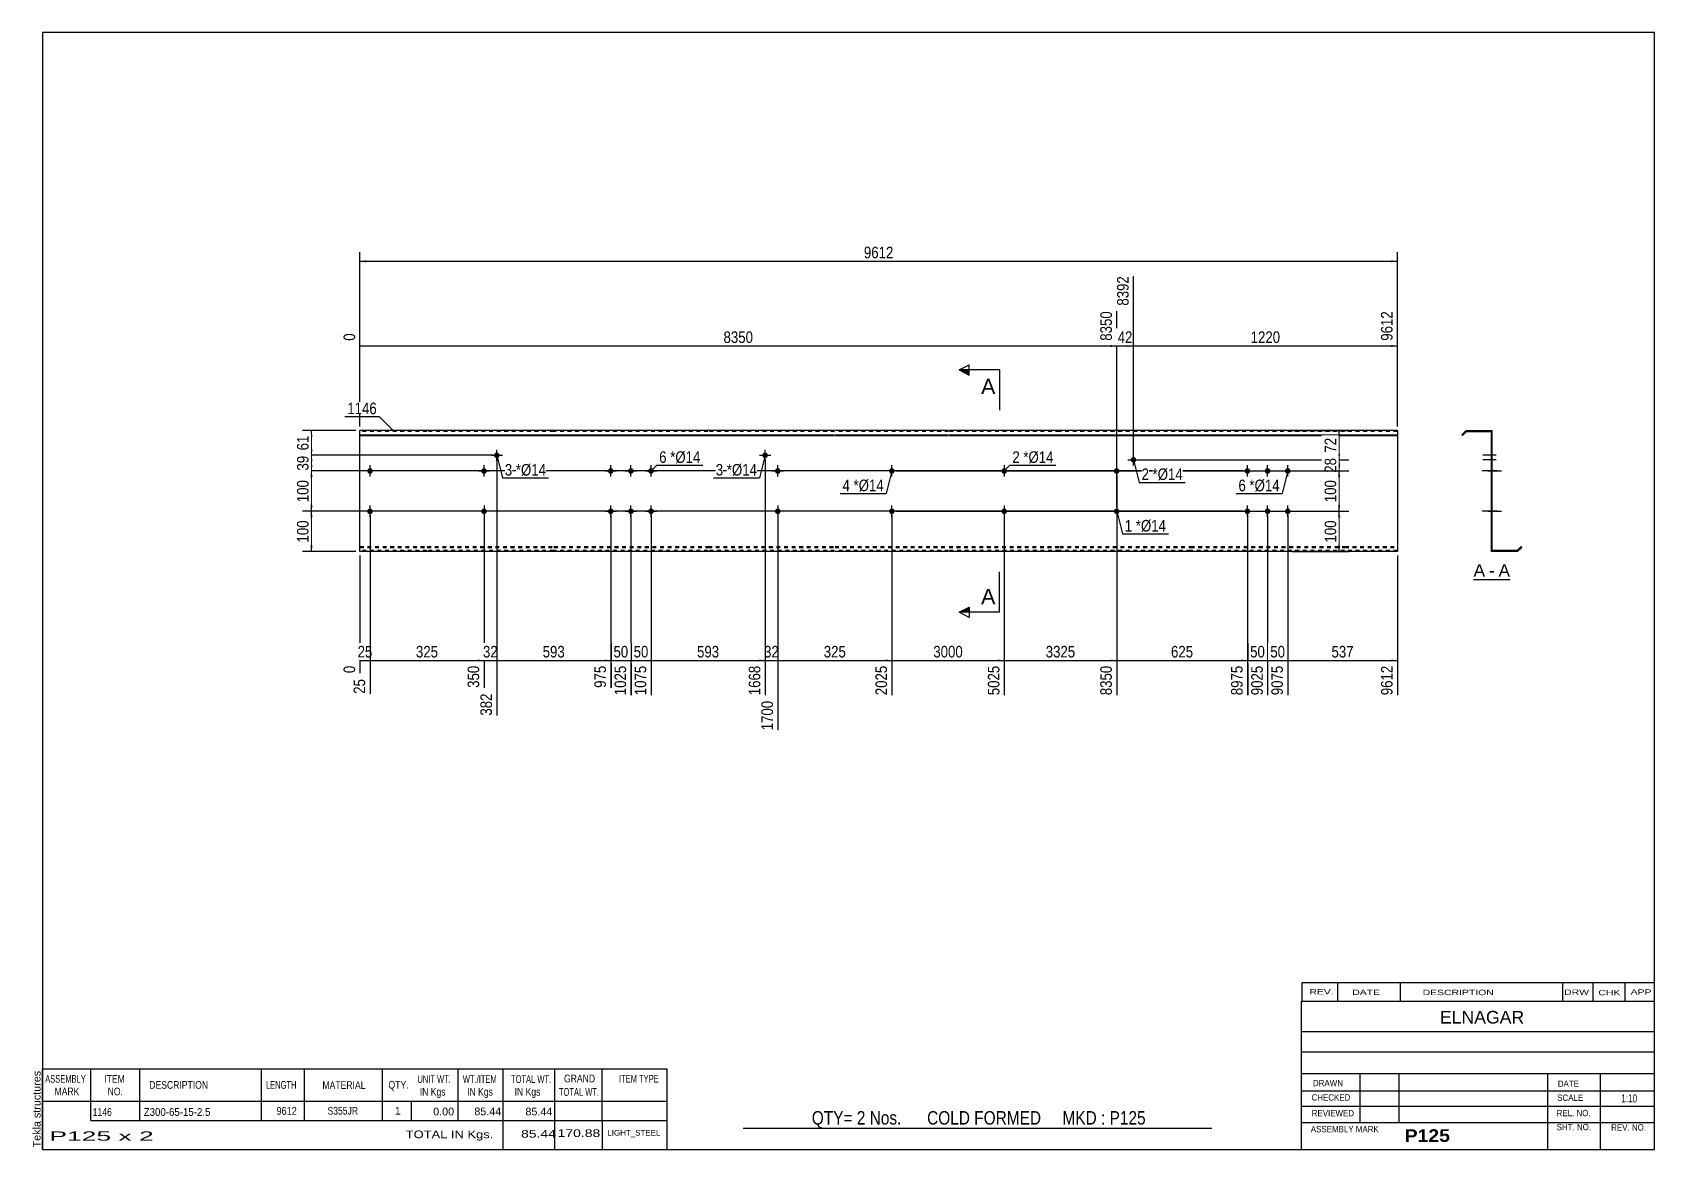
# Model space of a CAD drawing. Header units: millimetres. Extents: x -81 to 321, y -163 to 114.
import ezdxf

# ---------------------------------------------------------------- set-up
doc = ezdxf.new("R2010")
doc.units = ezdxf.units.MM
doc.linetypes.add('DXK_LINE_DOT1', pattern=[1.8814, 0.9407, -0.9407])
doc.styles.add('Arial', font='ARIAL.TTF', dxfattribs={"height": 0.2})
doc.styles.add('Arial Bold', font='ARIALBD.TTF', dxfattribs={"height": 0.2})
doc.styles.add('Arial Narrow', font='ARIALN.TTF', dxfattribs={"height": 0.2})

# ---------------------------------------------------------------- blocks, each defined once
blk = doc.blocks.new('Unknown-627191993-2045')
at = {"color": 5, "linetype": 'Continuous'}
for p, q in [((321.25, 113.75), (-78.75, 113.75)), ((-78.75, 113.75), (-78.75, -163.25)), ((321.25, -163.25), (321.25, 113.75)), ((-78.75, -163.25), (321.25, -163.25))]:
    blk.add_line(p, q, dxfattribs=at)
at = {"color": 174, "linetype": 'Continuous', "style": 'Arial'}
blk.add_text('Tekla structures', height=1.9102, rotation=90, dxfattribs=at).set_placement((-79.25, -162.75))
blk = doc.blocks.new('Unknown-627191993-12 - 1239')
at = {"color": 7, "linetype": 'Continuous'}
blk.add_line((276.35, -21.95), (285.38, -21.95), dxfattribs=at)
at = {"color": 0, "linetype": 'Continuous'}
blk.add_wipeout([(279.19, -21.2), (279.19, -18), (276.35, -18), (276.35, -21.2)], dxfattribs=at)
blk.add_wipeout([(281.58, -21.2), (281.58, -18), (280.15, -18), (280.15, -21.2)], dxfattribs=at)
at = {"color": 96, "linetype": 'Continuous', "style": 'Arial'}
blk.add_text('A', height=3.06, dxfattribs=at).set_placement((276.35, -21.2))
at = {"color": 0, "linetype": 'Continuous'}
blk.add_wipeout([(285.38, -21.2), (285.38, -18), (282.54, -18), (282.54, -21.2)], dxfattribs=at)
at = {"color": 96, "linetype": 'Continuous', "style": 'Arial'}
for s, p in [('-', (280.15, -21.2)), ('A', (282.54, -21.2))]:
    blk.add_text(s, height=3.06, dxfattribs=at).set_placement(p)
blk = doc.blocks.new('Bolt-627191993-1223 - 1203')
at = {"linetype": 'Continuous'}
blk.add_hatch(color=3, dxfattribs=at).paths.add_polyline_path([(30.09, 5, -1), (31.49, 5, -1)])
at = {"color": 3, "linetype": 'Continuous'}
for p, q in [((29.39, 5), (32.19, 5)), ((30.79, 3.6), (30.79, 6.4))]:
    blk.add_line(p, q, dxfattribs=at)
blk = doc.blocks.new('Part-627191993-1218 - 1203')
at = {"color": 2, "linetype": 'Continuous'}
for p, q in [((0, -15), (0, 15)), ((16.6, 15), (0, 15)), ((0, 13.94), (16.6, 13.94)), ((0, 13.76), (16.6, 13.76)), ((48.05, 15), (16.7, 15)), ((16.7, 13.94), (48.05, 13.94)), ((16.7, 13.76), (48.05, 13.76)), ((86.34, 15), (48.15, 15)), ((48.15, 13.94), (86.34, 13.94)), ((48.15, 13.76), (86.34, 13.76)), ((117.79, 15), (86.44, 15)), ((86.44, 13.94), (117.79, 13.94)), ((86.44, 13.76), (117.79, 13.76)), ((146.08, 15), (117.89, 15)), ((117.89, 13.94), (146.08, 13.94)), ((117.89, 13.76), (146.08, 13.76)), ((173.58, 15), (146.18, 15)), ((146.18, 13.94), (173.58, 13.94)), ((146.18, 13.76), (173.58, 13.76)), ((206.04, 15), (173.68, 15)), ((173.68, 13.94), (206.04, 13.94)), ((173.68, 13.76), (206.04, 13.76)), ((244.33, 15), (206.14, 15)), ((206.14, 13.94), (244.33, 13.94)), ((206.14, 13.76), (244.33, 13.76)), ((257.43, 15), (244.43, 15)), ((244.43, 13.94), (257.43, 13.94)), ((244.43, 13.76), (257.43, 13.76)), ((257.43, 15), (257.43, 13.94)), ((257.43, 13.94), (257.43, -15)), ((16.6, -15), (0, -15)), ((48.05, -15), (16.7, -15)), ((86.34, -15), (48.15, -15)), ((117.79, -15), (86.44, -15)), ((146.08, -15), (117.89, -15)), ((173.58, -15), (146.18, -15)), ((206.04, -15), (173.68, -15)), ((244.33, -15), (206.14, -15)), ((257.43, -15), (244.43, -15))]:
    blk.add_line(p, q, dxfattribs=at)
at = {"color": 7, "linetype": 'DXK_LINE_DOT1'}
for p, q in [((16.6, 14.75), (0, 14.75)), ((48.05, 14.75), (16.7, 14.75)), ((86.34, 14.75), (48.15, 14.75)), ((117.79, 14.75), (86.44, 14.75)), ((146.08, 14.75), (117.89, 14.75)), ((173.58, 14.75), (146.18, 14.75)), ((206.04, 14.75), (173.68, 14.75)), ((244.33, 14.75), (206.14, 14.75)), ((257.43, 14.75), (244.43, 14.75)), ((0, -13.76), (16.6, -13.76)), ((0, -13.94), (16.6, -13.94)), ((16.6, -14.75), (0, -14.75)), ((16.7, -13.76), (48.05, -13.76)), ((16.7, -13.94), (48.05, -13.94)), ((48.05, -14.75), (16.7, -14.75)), ((48.15, -13.76), (86.34, -13.76)), ((48.15, -13.94), (86.34, -13.94)), ((86.34, -14.75), (48.15, -14.75)), ((86.44, -13.76), (117.79, -13.76)), ((86.44, -13.94), (117.79, -13.94)), ((117.79, -14.75), (86.44, -14.75)), ((117.89, -13.76), (146.08, -13.76)), ((117.89, -13.94), (146.08, -13.94)), ((146.08, -14.75), (117.89, -14.75)), ((146.18, -13.76), (173.58, -13.76)), ((146.18, -13.94), (173.58, -13.94)), ((173.58, -14.75), (146.18, -14.75)), ((173.68, -13.76), (206.04, -13.76)), ((173.68, -13.94), (206.04, -13.94)), ((206.04, -14.75), (173.68, -14.75)), ((206.14, -13.76), (244.33, -13.76)), ((206.14, -13.94), (244.33, -13.94)), ((244.33, -14.75), (206.14, -14.75)), ((244.43, -13.76), (257.43, -13.76)), ((244.43, -13.94), (257.43, -13.94)), ((257.43, -14.75), (244.43, -14.75))]:
    blk.add_line(p, q, dxfattribs=at)
blk = doc.blocks.new('Bolt-627191993-1219 - 1203')
at = {"linetype": 'Continuous'}
for points in [[(219.53, 5, -1), (220.93, 5, -1)], [(224.53, 5, -1), (225.93, 5, -1)], [(229.53, 5, -1), (230.93, 5, -1)], [(219.53, -5, -1), (220.93, -5, -1)], [(224.53, -5, -1), (225.93, -5, -1)], [(229.53, -5, -1), (230.93, -5, -1)]]:
    blk.add_hatch(color=3, dxfattribs=at).paths.add_polyline_path(points)
at = {"color": 3, "linetype": 'Continuous'}
for p, q in [((218.83, 5), (221.63, 5)), ((220.23, 3.6), (220.23, 6.4)), ((223.83, 5), (226.63, 5)), ((225.23, 3.6), (225.23, 6.4)), ((228.83, 5), (231.63, 5)), ((230.23, 3.6), (230.23, 6.4)), ((220.23, -6.4), (220.23, -3.6)), ((225.23, -6.4), (225.23, -3.6)), ((230.23, -6.4), (230.23, -3.6)), ((218.83, -5), (221.63, -5)), ((223.83, -5), (226.63, -5)), ((228.83, -5), (231.63, -5))]:
    blk.add_line(p, q, dxfattribs=at)
blk = doc.blocks.new('Bolt-627191993-1220 - 1203')
at = {"linetype": 'Continuous'}
blk.add_hatch(color=3, dxfattribs=at).paths.add_polyline_path([(191.24, 7.78, -1), (192.64, 7.78, -1)])
at = {"color": 3, "linetype": 'Continuous'}
for p, q in [((191.94, 6.38), (191.94, 9.18)), ((190.54, 7.78), (193.34, 7.78))]:
    blk.add_line(p, q, dxfattribs=at)
blk = doc.blocks.new('Bolt-627191993-1221 - 1203')
at = {"linetype": 'Continuous'}
for points in [[(61.54, 5, -1), (62.94, 5, -1)], [(66.54, 5, -1), (67.94, 5, -1)], [(71.54, 5, -1), (72.94, 5, -1)], [(61.54, -5, -1), (62.94, -5, -1)], [(66.54, -5, -1), (67.94, -5, -1)], [(71.54, -5, -1), (72.94, -5, -1)]]:
    blk.add_hatch(color=3, dxfattribs=at).paths.add_polyline_path(points)
at = {"color": 3, "linetype": 'Continuous'}
for p, q in [((60.84, 5), (63.64, 5)), ((62.24, 3.6), (62.24, 6.4)), ((65.84, 5), (68.64, 5)), ((67.24, 3.6), (67.24, 6.4)), ((70.84, 5), (73.64, 5)), ((72.24, 3.6), (72.24, 6.4)), ((62.24, -6.4), (62.24, -3.6)), ((67.24, -6.4), (67.24, -3.6)), ((72.24, -6.4), (72.24, -3.6)), ((60.84, -5), (63.64, -5)), ((65.84, -5), (68.64, -5)), ((70.84, -5), (73.64, -5))]:
    blk.add_line(p, q, dxfattribs=at)
blk = doc.blocks.new('Bolt-627191993-1222 - 1203')
at = {"linetype": 'Continuous'}
blk.add_hatch(color=3, dxfattribs=at).paths.add_polyline_path([(31.49, -5, -1), (30.09, -5, -1)])
at = {"color": 3, "linetype": 'Continuous'}
for p, q in [((30.79, -3.6), (30.79, -6.4)), ((32.19, -5), (29.39, -5))]:
    blk.add_line(p, q, dxfattribs=at)
blk = doc.blocks.new('Bolt-627191993-1224 - 1203')
at = {"linetype": 'Continuous'}
blk.add_hatch(color=3, dxfattribs=at).paths.add_polyline_path([(99.84, 8.88, -1), (101.24, 8.88, -1)])
at = {"color": 3, "linetype": 'Continuous'}
for p, q in [((99.14, 8.88), (101.94, 8.88)), ((100.54, 7.48), (100.54, 10.28))]:
    blk.add_line(p, q, dxfattribs=at)
blk = doc.blocks.new('Bolt-627191993-1225 - 1203')
at = {"linetype": 'Continuous'}
blk.add_hatch(color=3, dxfattribs=at).paths.add_polyline_path([(33.25, 8.88, -1), (34.65, 8.88, -1)])
at = {"color": 3, "linetype": 'Continuous'}
for p, q in [((32.55, 8.88), (35.35, 8.88)), ((33.95, 7.48), (33.95, 10.28))]:
    blk.add_line(p, q, dxfattribs=at)
blk = doc.blocks.new('Bolt-627191993-1226 - 1203')
at = {"linetype": 'Continuous'}
for points in [[(160.58, 5, -1), (159.18, 5, -1)], [(160.58, -5, -1), (159.18, -5, -1)]]:
    blk.add_hatch(color=3, dxfattribs=at).paths.add_polyline_path(points)
at = {"color": 3, "linetype": 'Continuous'}
for p, q in [((161.28, 5), (158.48, 5)), ((159.88, 6.4), (159.88, 3.6)), ((159.88, -3.6), (159.88, -6.4)), ((161.28, -5), (158.48, -5))]:
    blk.add_line(p, q, dxfattribs=at)
blk = doc.blocks.new('Bolt-627191993-1227 - 1203')
at = {"linetype": 'Continuous'}
blk.add_hatch(color=3, dxfattribs=at).paths.add_polyline_path([(102.99, 5, -1), (104.39, 5, -1)])
at = {"color": 3, "linetype": 'Continuous'}
for p, q in [((102.29, 5), (105.09, 5)), ((103.69, 3.6), (103.69, 6.4))]:
    blk.add_line(p, q, dxfattribs=at)
blk = doc.blocks.new('Bolt-627191993-1228 - 1203')
at = {"linetype": 'Continuous'}
blk.add_hatch(color=3, dxfattribs=at).paths.add_polyline_path([(104.39, -5, -1), (102.99, -5, -1)])
at = {"color": 3, "linetype": 'Continuous'}
for p, q in [((103.69, -3.6), (103.69, -6.4)), ((105.09, -5), (102.29, -5))]:
    blk.add_line(p, q, dxfattribs=at)
blk = doc.blocks.new('Bolt-627191993-1229 - 1203')
at = {"linetype": 'Continuous'}
for points in [[(1.8, 5, -1), (3.2, 5, -1)], [(131.29, 5, -1), (132.69, 5, -1)]]:
    blk.add_hatch(color=3, dxfattribs=at).paths.add_polyline_path(points)
at = {"color": 3, "linetype": 'Continuous'}
for p, q in [((3.9, 5), (1.1, 5)), ((2.5, 3.6), (2.5, 6.4)), ((133.39, 5), (130.59, 5)), ((131.99, 3.6), (131.99, 6.4))]:
    blk.add_line(p, q, dxfattribs=at)
blk = doc.blocks.new('Bolt-627191993-1230 - 1203')
at = {"linetype": 'Continuous'}
for points in [[(1.8, -5, -1), (3.2, -5, -1)], [(131.29, -5, -1), (132.69, -5, -1)]]:
    blk.add_hatch(color=3, dxfattribs=at).paths.add_polyline_path(points)
at = {"color": 3, "linetype": 'Continuous'}
for p, q in [((2.5, -6.4), (2.5, -3.6)), ((131.99, -6.4), (131.99, -3.6)), ((3.9, -5), (1.1, -5)), ((133.39, -5), (130.59, -5))]:
    blk.add_line(p, q, dxfattribs=at)
blk = doc.blocks.new('Bolt-627191993-1231 - 1203')
at = {"linetype": 'Continuous'}
blk.add_hatch(color=3, dxfattribs=at).paths.add_polyline_path([(187.08, 5, -1), (188.48, 5, -1)])
at = {"color": 3, "linetype": 'Continuous'}
for p, q in [((186.38, 5), (189.18, 5)), ((187.78, 3.6), (187.78, 6.4))]:
    blk.add_line(p, q, dxfattribs=at)
blk = doc.blocks.new('Bolt-627191993-1232 - 1203')
at = {"linetype": 'Continuous'}
blk.add_hatch(color=3, dxfattribs=at).paths.add_polyline_path([(188.48, -5, -1), (187.08, -5, -1)])
at = {"color": 3, "linetype": 'Continuous'}
for p, q in [((187.78, -3.6), (187.78, -6.4)), ((189.18, -5), (186.38, -5))]:
    blk.add_line(p, q, dxfattribs=at)
blk = doc.blocks.new('Part-627191993-1241 - 1239')
at = {"color": 2, "linetype": 'Continuous'}
for p, q in [((274.49, 15), (273.43, 13.94)), ((273.43, 13.94), (273.61, 13.76)), ((273.61, 13.76), (274.59, 14.75)), ((274.49, 15), (280.99, 15)), ((274.59, 14.75), (280.74, 14.75)), ((280.74, 14.75), (280.74, -15)), ((280.99, -14.75), (280.99, 15)), ((287.24, -15), (280.74, -15)), ((287.14, -14.75), (280.99, -14.75)), ((288.12, -13.76), (287.14, -14.75)), ((287.24, -15), (288.3, -13.94)), ((288.3, -13.94), (288.12, -13.76))]:
    blk.add_line(p, q, dxfattribs=at)
blk = doc.blocks.new('Bolt-627191993-1242 - 1239')
at = {"linetype": 'Continuous'}
for points in [[(280.74, 5.7), (280.74, 4.3), (280.99, 4.3), (280.99, 5.7)], [(280.74, 5.7), (280.74, 4.3), (280.99, 4.3), (280.99, 5.7)], [(280.74, 5.7), (280.74, 4.3), (280.99, 4.3), (280.99, 5.7)], [(280.74, -4.3), (280.74, -5.7), (280.99, -5.7), (280.99, -4.3)], [(280.74, -4.3), (280.74, -5.7), (280.99, -5.7), (280.99, -4.3)], [(280.74, -4.3), (280.74, -5.7), (280.99, -5.7), (280.99, -4.3)]]:
    blk.add_hatch(color=3, dxfattribs=at).paths.add_polyline_path(points)
at = {"color": 3, "linetype": 'Continuous'}
for p, q in [((282.29, 5), (278.49, 5)), ((282.29, 5), (278.49, 5)), ((282.29, 5), (278.49, 5)), ((280.99, 5.7), (280.74, 5.7)), ((280.99, 5.7), (280.74, 5.7)), ((280.99, 5.7), (280.74, 5.7)), ((280.99, 4.3), (280.74, 4.3)), ((280.99, 4.3), (280.74, 4.3)), ((280.99, 4.3), (280.74, 4.3)), ((282.29, -5), (278.49, -5)), ((282.29, -5), (278.49, -5)), ((282.29, -5), (278.49, -5)), ((280.99, -4.3), (280.74, -4.3)), ((280.99, -4.3), (280.74, -4.3)), ((280.99, -4.3), (280.74, -4.3)), ((280.99, -5.7), (280.74, -5.7)), ((280.99, -5.7), (280.74, -5.7)), ((280.99, -5.7), (280.74, -5.7))]:
    blk.add_line(p, q, dxfattribs=at)
blk = doc.blocks.new('Bolt-627191993-1243 - 1239')
at = {"linetype": 'Continuous'}
blk.add_hatch(color=3, dxfattribs=at).paths.add_polyline_path([(280.74, 8.48), (280.74, 7.08), (280.99, 7.08), (280.99, 8.48)])
at = {"color": 3, "linetype": 'Continuous'}
for p, q in [((280.99, 8.48), (280.74, 8.48)), ((281.94, 7.78), (278.64, 7.78)), ((280.99, 7.08), (280.74, 7.08))]:
    blk.add_line(p, q, dxfattribs=at)
blk = doc.blocks.new('Bolt-627191993-1244 - 1239')
at = {"linetype": 'Continuous'}
for points in [[(280.74, 5.7), (280.74, 4.3), (280.99, 4.3), (280.99, 5.7)], [(280.74, 5.7), (280.74, 4.3), (280.99, 4.3), (280.99, 5.7)], [(280.74, 5.7), (280.74, 4.3), (280.99, 4.3), (280.99, 5.7)], [(280.74, -4.3), (280.74, -5.7), (280.99, -5.7), (280.99, -4.3)], [(280.74, -4.3), (280.74, -5.7), (280.99, -5.7), (280.99, -4.3)], [(280.74, -4.3), (280.74, -5.7), (280.99, -5.7), (280.99, -4.3)]]:
    blk.add_hatch(color=3, dxfattribs=at).paths.add_polyline_path(points)
at = {"color": 3, "linetype": 'Continuous'}
for p, q in [((282.29, 5), (278.49, 5)), ((282.29, 5), (278.49, 5)), ((282.29, 5), (278.49, 5)), ((280.99, 5.7), (280.74, 5.7)), ((280.99, 5.7), (280.74, 5.7)), ((280.99, 5.7), (280.74, 5.7)), ((280.99, 4.3), (280.74, 4.3)), ((280.99, 4.3), (280.74, 4.3)), ((280.99, 4.3), (280.74, 4.3)), ((282.29, -5), (278.49, -5)), ((282.29, -5), (278.49, -5)), ((282.29, -5), (278.49, -5)), ((280.99, -4.3), (280.74, -4.3)), ((280.99, -4.3), (280.74, -4.3)), ((280.99, -4.3), (280.74, -4.3)), ((280.99, -5.7), (280.74, -5.7)), ((280.99, -5.7), (280.74, -5.7)), ((280.99, -5.7), (280.74, -5.7))]:
    blk.add_line(p, q, dxfattribs=at)
blk = doc.blocks.new('Bolt-627191993-1245 - 1239')
at = {"linetype": 'Continuous'}
blk.add_hatch(color=3, dxfattribs=at).paths.add_polyline_path([(280.99, -5.7), (280.99, -4.3), (280.74, -4.3), (280.74, -5.7)])
at = {"color": 3, "linetype": 'Continuous'}
for p, q in [((280.99, -4.3), (280.74, -4.3)), ((281.79, -5), (280.74, -5)), ((280.99, -5.7), (280.74, -5.7))]:
    blk.add_line(p, q, dxfattribs=at)
blk = doc.blocks.new('Bolt-627191993-1246 - 1239')
at = {"linetype": 'Continuous'}
blk.add_hatch(color=3, dxfattribs=at).paths.add_polyline_path([(280.74, 5.7), (280.74, 4.3), (280.99, 4.3), (280.99, 5.7)])
at = {"color": 3, "linetype": 'Continuous'}
for p, q in [((281.94, 5), (278.64, 5)), ((280.99, 5.7), (280.74, 5.7)), ((280.99, 4.3), (280.74, 4.3))]:
    blk.add_line(p, q, dxfattribs=at)
blk = doc.blocks.new('Bolt-627191993-1247 - 1239')
at = {"linetype": 'Continuous'}
blk.add_hatch(color=3, dxfattribs=at).paths.add_polyline_path([(280.74, 9.58), (280.74, 8.18), (280.99, 8.18), (280.99, 9.58)])
at = {"color": 3, "linetype": 'Continuous'}
for p, q in [((281.94, 8.88), (278.64, 8.88)), ((280.99, 9.58), (280.74, 9.58)), ((280.99, 8.18), (280.74, 8.18))]:
    blk.add_line(p, q, dxfattribs=at)
blk = doc.blocks.new('Bolt-627191993-1248 - 1239')
at = {"linetype": 'Continuous'}
blk.add_hatch(color=3, dxfattribs=at).paths.add_polyline_path([(280.74, 9.58), (280.74, 8.18), (280.99, 8.18), (280.99, 9.58)])
at = {"color": 3, "linetype": 'Continuous'}
for p, q in [((281.94, 8.88), (278.64, 8.88)), ((280.99, 9.58), (280.74, 9.58)), ((280.99, 8.18), (280.74, 8.18))]:
    blk.add_line(p, q, dxfattribs=at)
blk = doc.blocks.new('Bolt-627191993-1249 - 1239')
at = {"linetype": 'Continuous'}
for points in [[(280.99, 4.3), (280.99, 5.7), (280.74, 5.7), (280.74, 4.3)], [(280.99, -5.7), (280.99, -4.3), (280.74, -4.3), (280.74, -5.7)]]:
    blk.add_hatch(color=3, dxfattribs=at).paths.add_polyline_path(points)
at = {"color": 3, "linetype": 'Continuous'}
for p, q in [((280.99, 5), (278.74, 5)), ((280.99, 5.7), (280.74, 5.7)), ((280.99, 4.3), (280.74, 4.3)), ((280.99, -5), (278.74, -5)), ((280.99, -4.3), (280.74, -4.3)), ((280.99, -5.7), (280.74, -5.7))]:
    blk.add_line(p, q, dxfattribs=at)
blk = doc.blocks.new('Bolt-627191993-1250 - 1239')
at = {"linetype": 'Continuous'}
blk.add_hatch(color=3, dxfattribs=at).paths.add_polyline_path([(280.74, 5.7), (280.74, 4.3), (280.99, 4.3), (280.99, 5.7)])
at = {"color": 3, "linetype": 'Continuous'}
for p, q in [((281.94, 5), (278.64, 5)), ((280.99, 5.7), (280.74, 5.7)), ((280.99, 4.3), (280.74, 4.3))]:
    blk.add_line(p, q, dxfattribs=at)
blk = doc.blocks.new('Bolt-627191993-1251 - 1239')
at = {"linetype": 'Continuous'}
blk.add_hatch(color=3, dxfattribs=at).paths.add_polyline_path([(280.99, -5.7), (280.99, -4.3), (280.74, -4.3), (280.74, -5.7)])
at = {"color": 3, "linetype": 'Continuous'}
for p, q in [((280.99, -4.3), (280.74, -4.3)), ((281.79, -5), (280.74, -5)), ((280.99, -5.7), (280.74, -5.7))]:
    blk.add_line(p, q, dxfattribs=at)
blk = doc.blocks.new('Bolt-627191993-1252 - 1239')
at = {"linetype": 'Continuous'}
blk.add_hatch(color=3, dxfattribs=at).paths.add_polyline_path([(280.74, 5.7), (280.74, 4.3), (280.99, 4.3), (280.99, 5.7)])
blk.add_hatch(color=3, dxfattribs=at).paths.add_polyline_path([(280.74, 5.7), (280.74, 4.3), (280.99, 4.3), (280.99, 5.7)])
at = {"color": 3, "linetype": 'Continuous'}
for p, q in [((279.94, 5), (283.24, 5)), ((279.94, 5), (283.24, 5)), ((280.74, 5.7), (280.99, 5.7)), ((280.74, 5.7), (280.99, 5.7)), ((280.74, 4.3), (280.99, 4.3)), ((280.74, 4.3), (280.99, 4.3))]:
    blk.add_line(p, q, dxfattribs=at)
blk = doc.blocks.new('Bolt-627191993-1253 - 1239')
at = {"linetype": 'Continuous'}
blk.add_hatch(color=3, dxfattribs=at).paths.add_polyline_path([(280.74, -4.3), (280.74, -5.7), (280.99, -5.7), (280.99, -4.3)])
blk.add_hatch(color=3, dxfattribs=at).paths.add_polyline_path([(280.74, -4.3), (280.74, -5.7), (280.99, -5.7), (280.99, -4.3)])
at = {"color": 3, "linetype": 'Continuous'}
for p, q in [((279.94, -5), (283.24, -5)), ((279.94, -5), (283.24, -5)), ((280.74, -4.3), (280.99, -4.3)), ((280.74, -4.3), (280.99, -4.3)), ((280.74, -5.7), (280.99, -5.7)), ((280.74, -5.7), (280.99, -5.7))]:
    blk.add_line(p, q, dxfattribs=at)
blk = doc.blocks.new('Bolt-627191993-1254 - 1239')
at = {"linetype": 'Continuous'}
blk.add_hatch(color=3, dxfattribs=at).paths.add_polyline_path([(280.74, 5.7), (280.74, 4.3), (280.99, 4.3), (280.99, 5.7)])
at = {"color": 3, "linetype": 'Continuous'}
for p, q in [((281.94, 5), (278.64, 5)), ((280.99, 5.7), (280.74, 5.7)), ((280.99, 4.3), (280.74, 4.3))]:
    blk.add_line(p, q, dxfattribs=at)
blk = doc.blocks.new('Bolt-627191993-1255 - 1239')
at = {"linetype": 'Continuous'}
blk.add_hatch(color=3, dxfattribs=at).paths.add_polyline_path([(280.99, -5.7), (280.99, -4.3), (280.74, -4.3), (280.74, -5.7)])
at = {"color": 3, "linetype": 'Continuous'}
for p, q in [((280.99, -4.3), (280.74, -4.3)), ((281.79, -5), (280.74, -5)), ((280.99, -5.7), (280.74, -5.7))]:
    blk.add_line(p, q, dxfattribs=at)
blk = doc.blocks.new('StraightDimension-627191993-1279 - 1203')
at = {"linetype": 'Continuous'}
blk.add_hatch(color=7, dxfattribs=at).paths.add_polyline_path([(70.74, -41.75), (72.24, -42), (70.74, -42.25)])
at = {"color": 7, "linetype": 'Continuous'}
for p, q in [((67.24, -6), (67.24, -50.61)), ((72.24, -6), (72.24, -50.61)), ((67.24, -42), (72.24, -42))]:
    blk.add_line(p, q, dxfattribs=at)
at = {"color": 0}
blk.add_wipeout([(72.17, -41.85), (72.17, -37.65), (67.32, -37.65), (67.32, -41.85)], dxfattribs=at)
at = {"color": 0, "linetype": 'Continuous'}
blk.add_wipeout([(71.64, -42.7), (67.44, -42.7), (67.44, -51.21), (71.64, -51.21)], dxfattribs=at)
at = {"color": 3, "style": 'Arial Narrow'}
blk.add_text('50', height=2.863, dxfattribs=at).set_placement((67.92, -41.25))
at = {"color": 3, "linetype": 'Continuous', "style": 'Arial Narrow'}
blk.add_text('1075', height=2.863, rotation=90.0002, dxfattribs=at).set_placement((71.04, -50.61))
blk = doc.blocks.new('StraightDimension-627191993-1353 - 1203')
at = {"linetype": 'Continuous'}
for points in [[(-12.25, 3.5), (-12, 5), (-11.75, 3.5)], [(-11.75, -3.5), (-12, -5), (-12.25, -3.5)]]:
    blk.add_hatch(color=7, dxfattribs=at).paths.add_polyline_path(points)
at = {"color": 7, "linetype": 'Continuous'}
for p, q in [((219.23, 5), (-14.25, 5)), ((-12, -5), (-12, 5)), ((219.23, -5), (-14.25, -5))]:
    blk.add_line(p, q, dxfattribs=at)
at = {"color": 0}
blk.add_wipeout([(-12.15, 3.34), (-16.35, 3.34), (-16.35, -3.34), (-12.15, -3.34)], dxfattribs=at)
at = {"color": 3, "style": 'Arial Narrow'}
blk.add_text('100', height=2.863, rotation=90.0002, dxfattribs=at).set_placement((-12.75, -2.74))
blk = doc.blocks.new('StraightDimension-627191993-1284 - 1203')
at = {"linetype": 'Continuous'}
blk.add_hatch(color=7, dxfattribs=at).paths.add_polyline_path([(1, -41.75), (2.5, -42), (1, -42.25)])
at = {"color": 7, "linetype": 'Continuous'}
for p, q in [((2.5, -6), (2.5, -50.26)), ((0, -16), (0, -45.13)), ((0, -42), (2.5, -42))]:
    blk.add_line(p, q, dxfattribs=at)
at = {"color": 0}
blk.add_wipeout([(3.68, -41.85), (3.68, -37.65), (-1.18, -37.65), (-1.18, -41.85)], dxfattribs=at)
at = {"color": 0, "linetype": 'Continuous'}
blk.add_wipeout([(1.9, -46), (-2.3, -46), (-2.3, -50.86), (1.9, -50.86)], dxfattribs=at)
blk.add_wipeout([(-0.6, -42.7), (-4.8, -42.7), (-4.8, -45.73), (-0.6, -45.73)], dxfattribs=at)
at = {"color": 3, "style": 'Arial Narrow'}
blk.add_text('25', height=2.863, dxfattribs=at).set_placement((-0.58, -41.25))
at = {"color": 3, "linetype": 'Continuous', "style": 'Arial Narrow'}
for s, height, p in [('0', 2.86, (-1.2, -45.13)), ('25', 2.863, (1.3, -50.26))]:
    blk.add_text(s, height=height, rotation=90.0002, dxfattribs=at).set_placement(p)
blk = doc.blocks.new('StraightDimension-627191993-1283 - 1203')
at = {"linetype": 'Continuous'}
blk.add_hatch(color=7, dxfattribs=at).paths.add_polyline_path([(29.29, -41.75), (30.79, -42), (29.29, -42.25)])
at = {"color": 7, "linetype": 'Continuous'}
for p, q in [((2.5, -6), (2.5, -50.26)), ((30.79, -6), (30.79, -48.78)), ((2.5, -42), (30.79, -42))]:
    blk.add_line(p, q, dxfattribs=at)
at = {"color": 0}
blk.add_wipeout([(19.99, -41.85), (19.99, -37.65), (13.3, -37.65), (13.3, -41.85)], dxfattribs=at)
at = {"color": 0, "linetype": 'Continuous'}
blk.add_wipeout([(30.19, -42.7), (25.99, -42.7), (25.99, -49.38), (30.19, -49.38)], dxfattribs=at)
at = {"color": 3, "style": 'Arial Narrow'}
blk.add_text('325', height=2.863, dxfattribs=at).set_placement((13.9, -41.25))
at = {"color": 3, "linetype": 'Continuous', "style": 'Arial Narrow'}
blk.add_text('350', height=2.863, rotation=90.0002, dxfattribs=at).set_placement((29.59, -48.78))
blk = doc.blocks.new('StraightDimension-627191993-1282 - 1203')
at = {"linetype": 'Continuous'}
blk.add_hatch(color=7, dxfattribs=at).paths.add_polyline_path([(32.45, -41.75), (33.95, -42), (32.45, -42.25)])
at = {"color": 7, "linetype": 'Continuous'}
for p, q in [((33.95, 7.88), (33.95, -55.68)), ((30.79, -6), (30.79, -48.78)), ((30.79, -42), (33.95, -42))]:
    blk.add_line(p, q, dxfattribs=at)
at = {"color": 0}
blk.add_wipeout([(34.8, -41.85), (34.8, -37.65), (29.94, -37.65), (29.94, -41.85)], dxfattribs=at)
at = {"color": 0, "linetype": 'Continuous'}
blk.add_wipeout([(33.35, -49.6), (29.15, -49.6), (29.15, -56.28), (33.35, -56.28)], dxfattribs=at)
at = {"color": 3, "style": 'Arial Narrow'}
blk.add_text('32', height=2.863, dxfattribs=at).set_placement((30.54, -41.25))
at = {"color": 3, "linetype": 'Continuous', "style": 'Arial Narrow'}
blk.add_text('382', height=2.863, rotation=90.0002, dxfattribs=at).set_placement((32.75, -55.68))
blk = doc.blocks.new('StraightDimension-627191993-1280 - 1203')
at = {"linetype": 'Continuous'}
blk.add_hatch(color=7, dxfattribs=at).paths.add_polyline_path([(65.74, -41.75), (67.24, -42), (65.74, -42.25)])
at = {"color": 7, "linetype": 'Continuous'}
for p, q in [((62.24, -6), (62.24, -48.78)), ((67.24, -6), (67.24, -50.61)), ((62.24, -42), (67.24, -42))]:
    blk.add_line(p, q, dxfattribs=at)
at = {"color": 0}
blk.add_wipeout([(67.17, -41.85), (67.17, -37.65), (62.32, -37.65), (62.32, -41.85)], dxfattribs=at)
at = {"color": 0, "linetype": 'Continuous'}
blk.add_wipeout([(66.64, -42.7), (62.44, -42.7), (62.44, -51.21), (66.64, -51.21)], dxfattribs=at)
at = {"color": 3, "style": 'Arial Narrow'}
blk.add_text('50', height=2.863, dxfattribs=at).set_placement((62.92, -41.25))
at = {"color": 3, "linetype": 'Continuous', "style": 'Arial Narrow'}
blk.add_text('1025', height=2.863, rotation=90.0002, dxfattribs=at).set_placement((66.04, -50.61))
blk = doc.blocks.new('StraightDimension-627191993-1354 - 1203')
at = {"linetype": 'Continuous'}
for points in [[(-12.25, -6.5), (-12, -5), (-11.75, -6.5)], [(-11.75, -13.5), (-12, -15), (-12.25, -13.5)]]:
    blk.add_hatch(color=7, dxfattribs=at).paths.add_polyline_path(points)
at = {"color": 7, "linetype": 'Continuous'}
for p, q in [((219.23, -5), (-14.25, -5)), ((-12, -15), (-12, -5)), ((-1, -15), (-14.25, -15))]:
    blk.add_line(p, q, dxfattribs=at)
at = {"color": 0}
blk.add_wipeout([(-12.15, -6.66), (-16.35, -6.66), (-16.35, -13.34), (-12.15, -13.34)], dxfattribs=at)
at = {"color": 3, "style": 'Arial Narrow'}
blk.add_text('100', height=2.863, rotation=90.0002, dxfattribs=at).set_placement((-12.75, -12.74))
blk = doc.blocks.new('StraightDimension-627191993-1395 - 1203')
at = {"linetype": 'Continuous'}
for points in [[(1.5, 56.75), (0, 57), (1.5, 57.25)], [(255.93, 57.25), (257.43, 57), (255.93, 56.75)]]:
    blk.add_hatch(color=7, dxfattribs=at).paths.add_polyline_path(points)
at = {"color": 7, "linetype": 'Continuous'}
for p, q in [((0, 16), (0, 59.25)), ((0, 57), (257.43, 57)), ((257.43, 16), (257.43, 59.25))]:
    blk.add_line(p, q, dxfattribs=at)
at = {"color": 0}
blk.add_wipeout([(132.97, 57.15), (132.97, 61.35), (124.46, 61.35), (124.46, 57.15)], dxfattribs=at)
at = {"color": 3, "style": 'Arial Narrow'}
blk.add_text('9612', height=2.863, dxfattribs=at).set_placement((125.06, 57.75))
blk = doc.blocks.new('StraightDimension-627191993-1277 - 1203')
at = {"linetype": 'Continuous'}
blk.add_hatch(color=7, dxfattribs=at).paths.add_polyline_path([(102.19, -41.75), (103.69, -42), (102.19, -42.25)])
at = {"color": 7, "linetype": 'Continuous'}
for p, q in [((100.54, 7.88), (100.54, -50.61)), ((103.69, -6), (103.69, -59.31)), ((100.54, -42), (103.69, -42))]:
    blk.add_line(p, q, dxfattribs=at)
at = {"color": 0}
blk.add_wipeout([(104.54, -41.85), (104.54, -37.65), (99.69, -37.65), (99.69, -41.85)], dxfattribs=at)
at = {"color": 0, "linetype": 'Continuous'}
blk.add_wipeout([(103.09, -51.4), (98.89, -51.4), (98.89, -59.91), (103.09, -59.91)], dxfattribs=at)
at = {"color": 3, "style": 'Arial Narrow'}
blk.add_text('32', height=2.863, dxfattribs=at).set_placement((100.29, -41.25))
at = {"color": 3, "linetype": 'Continuous', "style": 'Arial Narrow'}
blk.add_text('1700', height=2.863, rotation=90.0002, dxfattribs=at).set_placement((102.49, -59.31))
blk = doc.blocks.new('StraightDimension-627191993-1281 - 1203')
at = {"linetype": 'Continuous'}
blk.add_hatch(color=7, dxfattribs=at).paths.add_polyline_path([(60.74, -41.75), (62.24, -42), (60.74, -42.25)])
at = {"color": 7, "linetype": 'Continuous'}
for p, q in [((33.95, 7.88), (33.95, -55.68)), ((62.24, -6), (62.24, -48.78)), ((33.95, -42), (62.24, -42))]:
    blk.add_line(p, q, dxfattribs=at)
at = {"color": 0}
blk.add_wipeout([(51.44, -41.85), (51.44, -37.65), (44.75, -37.65), (44.75, -41.85)], dxfattribs=at)
at = {"color": 0, "linetype": 'Continuous'}
blk.add_wipeout([(61.64, -42.7), (57.44, -42.7), (57.44, -49.38), (61.64, -49.38)], dxfattribs=at)
at = {"color": 3, "style": 'Arial Narrow'}
blk.add_text('593', height=2.863, dxfattribs=at).set_placement((45.35, -41.25))
at = {"color": 3, "linetype": 'Continuous', "style": 'Arial Narrow'}
blk.add_text('975', height=2.863, rotation=90.0002, dxfattribs=at).set_placement((61.04, -48.78))
blk = doc.blocks.new('StraightDimension-627191993-1274 - 1203')
at = {"linetype": 'Continuous'}
blk.add_hatch(color=7, dxfattribs=at).paths.add_polyline_path([(186.28, -41.75), (187.78, -42), (186.28, -42.25)])
at = {"color": 7, "linetype": 'Continuous'}
for p, q in [((187.78, 4), (187.78, -50.61)), ((159.88, -6), (159.88, -50.61)), ((159.88, -42), (187.78, -42))]:
    blk.add_line(p, q, dxfattribs=at)
at = {"color": 0}
blk.add_wipeout([(178.09, -41.85), (178.09, -37.65), (169.58, -37.65), (169.58, -41.85)], dxfattribs=at)
at = {"color": 0, "linetype": 'Continuous'}
blk.add_wipeout([(187.18, -42.7), (182.98, -42.7), (182.98, -51.21), (187.18, -51.21)], dxfattribs=at)
at = {"color": 3, "style": 'Arial Narrow'}
blk.add_text('3325', height=2.863, dxfattribs=at).set_placement((170.18, -41.25))
at = {"color": 3, "linetype": 'Continuous', "style": 'Arial Narrow'}
blk.add_text('8350', height=2.863, rotation=90.0002, dxfattribs=at).set_placement((186.58, -50.61))
blk = doc.blocks.new('StraightDimension-627191993-1351 - 1203')
at = {"linetype": 'Continuous'}
for points in [[(-12.25, 13.5), (-12, 15), (-11.75, 13.5)], [(-11.75, 10.38), (-12, 8.88), (-12.25, 10.38)]]:
    blk.add_hatch(color=7, dxfattribs=at).paths.add_polyline_path(points)
at = {"color": 7, "linetype": 'Continuous'}
for p, q in [((-1, 15), (-14.25, 15)), ((-12, 8.88), (-12, 15)), ((32.95, 8.88), (-14.25, 8.88))]:
    blk.add_line(p, q, dxfattribs=at)
at = {"color": 0}
blk.add_wipeout([(-12.15, 14.37), (-16.35, 14.37), (-16.35, 9.51), (-12.15, 9.51)], dxfattribs=at)
at = {"color": 3, "style": 'Arial Narrow'}
blk.add_text('61', height=2.863, rotation=90.0002, dxfattribs=at).set_placement((-12.75, 10.11))
blk = doc.blocks.new('StraightDimension-627191993-1272 - 1203')
at = {"linetype": 'Continuous'}
blk.add_hatch(color=7, dxfattribs=at).paths.add_polyline_path([(223.73, -41.75), (225.23, -42), (223.73, -42.25)])
at = {"color": 7, "linetype": 'Continuous'}
for p, q in [((220.23, -6), (220.23, -50.61)), ((225.23, -6), (225.23, -50.61)), ((220.23, -42), (225.23, -42))]:
    blk.add_line(p, q, dxfattribs=at)
at = {"color": 0}
blk.add_wipeout([(225.16, -41.85), (225.16, -37.65), (220.3, -37.65), (220.3, -41.85)], dxfattribs=at)
at = {"color": 0, "linetype": 'Continuous'}
blk.add_wipeout([(224.63, -42.7), (220.43, -42.7), (220.43, -51.21), (224.63, -51.21)], dxfattribs=at)
at = {"color": 3, "style": 'Arial Narrow'}
blk.add_text('50', height=2.863, dxfattribs=at).set_placement((220.9, -41.25))
at = {"color": 3, "linetype": 'Continuous', "style": 'Arial Narrow'}
blk.add_text('9025', height=2.863, rotation=90.0002, dxfattribs=at).set_placement((224.03, -50.61))
blk = doc.blocks.new('StraightDimension-627191993-1341 - 1203')
at = {"linetype": 'Continuous'}
blk.add_hatch(color=7, dxfattribs=at).paths.add_polyline_path([(186.28, 36.25), (187.78, 36), (186.28, 35.75)])
at = {"color": 7, "linetype": 'Continuous'}
for p, q in [((187.78, -4), (187.78, 44.61)), ((0, 16), (0, 39.13)), ((0, 36), (187.78, 36))]:
    blk.add_line(p, q, dxfattribs=at)
at = {"color": 0, "linetype": 'Continuous'}
for points in [[(187.18, 45.21), (182.98, 45.21), (182.98, 36.7), (187.18, 36.7)], [(-0.6, 39.73), (-4.8, 39.73), (-4.8, 36.7), (-0.6, 36.7)]]:
    blk.add_wipeout(points, dxfattribs=at)
at = {"color": 0}
blk.add_wipeout([(98.15, 36.15), (98.15, 40.35), (89.63, 40.35), (89.63, 36.15)], dxfattribs=at)
at = {"color": 3, "linetype": 'Continuous', "style": 'Arial Narrow'}
for s, height, p in [('8350', 2.863, (186.58, 37.3)), ('0', 2.86, (-1.2, 37.3))]:
    blk.add_text(s, height=height, rotation=90.0002, dxfattribs=at).set_placement(p)
at = {"color": 3, "style": 'Arial Narrow'}
blk.add_text('8350', height=2.863, dxfattribs=at).set_placement((90.23, 36.75))
blk = doc.blocks.new('StraightDimension-627191993-1270 - 1203')
at = {"linetype": 'Continuous'}
blk.add_hatch(color=7, dxfattribs=at).paths.add_polyline_path([(255.93, -41.75), (257.43, -42), (255.93, -42.25)])
at = {"color": 7, "linetype": 'Continuous'}
for p, q in [((230.23, -6), (230.23, -50.61)), ((257.43, -16), (257.43, -50.61)), ((230.23, -42), (257.43, -42))]:
    blk.add_line(p, q, dxfattribs=at)
at = {"color": 0}
blk.add_wipeout([(247.17, -41.85), (247.17, -37.65), (240.49, -37.65), (240.49, -41.85)], dxfattribs=at)
at = {"color": 0, "linetype": 'Continuous'}
blk.add_wipeout([(256.83, -42.7), (252.63, -42.7), (252.63, -51.21), (256.83, -51.21)], dxfattribs=at)
at = {"color": 3, "style": 'Arial Narrow'}
blk.add_text('537', height=2.863, dxfattribs=at).set_placement((241.09, -41.25))
at = {"color": 3, "linetype": 'Continuous', "style": 'Arial Narrow'}
blk.add_text('9612', height=2.863, rotation=90.0002, dxfattribs=at).set_placement((256.23, -50.61))
blk = doc.blocks.new('StraightDimension-627191993-1271 - 1203')
at = {"linetype": 'Continuous'}
blk.add_hatch(color=7, dxfattribs=at).paths.add_polyline_path([(228.73, -41.75), (230.23, -42), (228.73, -42.25)])
at = {"color": 7, "linetype": 'Continuous'}
for p, q in [((225.23, -6), (225.23, -50.61)), ((230.23, -6), (230.23, -50.61)), ((225.23, -42), (230.23, -42))]:
    blk.add_line(p, q, dxfattribs=at)
at = {"color": 0}
blk.add_wipeout([(230.16, -41.85), (230.16, -37.65), (225.3, -37.65), (225.3, -41.85)], dxfattribs=at)
at = {"color": 0, "linetype": 'Continuous'}
blk.add_wipeout([(229.63, -42.7), (225.43, -42.7), (225.43, -51.21), (229.63, -51.21)], dxfattribs=at)
at = {"color": 3, "style": 'Arial Narrow'}
blk.add_text('50', height=2.863, dxfattribs=at).set_placement((225.9, -41.25))
at = {"color": 3, "linetype": 'Continuous', "style": 'Arial Narrow'}
blk.add_text('9075', height=2.863, rotation=90.0002, dxfattribs=at).set_placement((229.03, -50.61))
blk = doc.blocks.new('StraightDimension-627191993-1273 - 1203')
at = {"linetype": 'Continuous'}
blk.add_hatch(color=7, dxfattribs=at).paths.add_polyline_path([(218.73, -41.75), (220.23, -42), (218.73, -42.25)])
at = {"color": 7, "linetype": 'Continuous'}
for p, q in [((187.78, 4), (187.78, -50.61)), ((220.23, -6), (220.23, -50.61)), ((187.78, -42), (220.23, -42))]:
    blk.add_line(p, q, dxfattribs=at)
at = {"color": 0}
blk.add_wipeout([(207.35, -41.85), (207.35, -37.65), (200.67, -37.65), (200.67, -41.85)], dxfattribs=at)
at = {"color": 0, "linetype": 'Continuous'}
blk.add_wipeout([(219.63, -42.7), (215.43, -42.7), (215.43, -51.21), (219.63, -51.21)], dxfattribs=at)
at = {"color": 3, "style": 'Arial Narrow'}
blk.add_text('625', height=2.863, dxfattribs=at).set_placement((201.27, -41.25))
at = {"color": 3, "linetype": 'Continuous', "style": 'Arial Narrow'}
blk.add_text('8975', height=2.863, rotation=90.0002, dxfattribs=at).set_placement((219.03, -50.61))
blk = doc.blocks.new('StraightDimension-627191993-1340 - 1203')
at = {"linetype": 'Continuous'}
blk.add_hatch(color=7, dxfattribs=at).paths.add_polyline_path([(190.44, 36.25), (191.94, 36), (190.44, 35.75)])
at = {"color": 7, "linetype": 'Continuous'}
for p, q in [((191.94, 8.78), (191.94, 53.31)), ((187.78, -4), (187.78, 44.61)), ((187.78, 36), (191.94, 36))]:
    blk.add_line(p, q, dxfattribs=at)
at = {"color": 0, "linetype": 'Continuous'}
blk.add_wipeout([(191.34, 53.91), (187.14, 53.91), (187.14, 45.4), (191.34, 45.4)], dxfattribs=at)
at = {"color": 0}
blk.add_wipeout([(192.29, 36.15), (192.29, 40.35), (187.43, 40.35), (187.43, 36.15)], dxfattribs=at)
at = {"color": 3, "linetype": 'Continuous', "style": 'Arial Narrow'}
blk.add_text('8392', height=2.863, rotation=90.0002, dxfattribs=at).set_placement((190.74, 46))
at = {"color": 3, "style": 'Arial Narrow'}
blk.add_text('42', height=2.863, dxfattribs=at).set_placement((188.03, 36.75))
blk = doc.blocks.new('StraightDimension-627191993-1275 - 1203')
at = {"linetype": 'Continuous'}
blk.add_hatch(color=7, dxfattribs=at).paths.add_polyline_path([(158.38, -41.75), (159.88, -42), (158.38, -42.25)])
at = {"color": 7, "linetype": 'Continuous'}
for p, q in [((131.99, -6), (131.99, -50.61)), ((159.88, -6), (159.88, -50.61)), ((131.99, -42), (159.88, -42))]:
    blk.add_line(p, q, dxfattribs=at)
at = {"color": 0}
blk.add_wipeout([(150.19, -41.85), (150.19, -37.65), (141.68, -37.65), (141.68, -41.85)], dxfattribs=at)
at = {"color": 0, "linetype": 'Continuous'}
blk.add_wipeout([(159.28, -42.7), (155.08, -42.7), (155.08, -51.21), (159.28, -51.21)], dxfattribs=at)
at = {"color": 3, "style": 'Arial Narrow'}
blk.add_text('3000', height=2.863, dxfattribs=at).set_placement((142.28, -41.25))
at = {"color": 3, "linetype": 'Continuous', "style": 'Arial Narrow'}
blk.add_text('5025', height=2.863, rotation=90.0002, dxfattribs=at).set_placement((158.68, -50.61))
blk = doc.blocks.new('StraightDimension-627191993-1339 - 1203')
at = {"linetype": 'Continuous'}
blk.add_hatch(color=7, dxfattribs=at).paths.add_polyline_path([(255.93, 36.25), (257.43, 36), (255.93, 35.75)])
at = {"color": 7, "linetype": 'Continuous'}
for p, q in [((191.94, 8.78), (191.94, 53.31)), ((257.43, 16), (257.43, 44.61)), ((191.94, 36), (257.43, 36))]:
    blk.add_line(p, q, dxfattribs=at)
at = {"color": 0, "linetype": 'Continuous'}
blk.add_wipeout([(256.83, 45.21), (252.63, 45.21), (252.63, 36.7), (256.83, 36.7)], dxfattribs=at)
at = {"color": 0}
blk.add_wipeout([(228.94, 36.15), (228.94, 40.35), (220.43, 40.35), (220.43, 36.15)], dxfattribs=at)
at = {"color": 3, "linetype": 'Continuous', "style": 'Arial Narrow'}
blk.add_text('9612', height=2.863, rotation=90.0002, dxfattribs=at).set_placement((256.23, 37.3))
at = {"color": 3, "style": 'Arial Narrow'}
blk.add_text('1220', height=2.863, dxfattribs=at).set_placement((221.03, 36.75))
blk = doc.blocks.new('StraightDimension-627191993-1276 - 1203')
at = {"linetype": 'Continuous'}
blk.add_hatch(color=7, dxfattribs=at).paths.add_polyline_path([(130.49, -41.75), (131.99, -42), (130.49, -42.25)])
at = {"color": 7, "linetype": 'Continuous'}
for p, q in [((103.69, -6), (103.69, -59.31)), ((131.99, -6), (131.99, -50.61)), ((103.69, -42), (131.99, -42))]:
    blk.add_line(p, q, dxfattribs=at)
at = {"color": 0}
blk.add_wipeout([(121.18, -41.85), (121.18, -37.65), (114.5, -37.65), (114.5, -41.85)], dxfattribs=at)
at = {"color": 0, "linetype": 'Continuous'}
blk.add_wipeout([(131.39, -42.7), (127.19, -42.7), (127.19, -51.21), (131.39, -51.21)], dxfattribs=at)
at = {"color": 3, "style": 'Arial Narrow'}
blk.add_text('325', height=2.863, dxfattribs=at).set_placement((115.1, -41.25))
at = {"color": 3, "linetype": 'Continuous', "style": 'Arial Narrow'}
blk.add_text('2025', height=2.863, rotation=90.0002, dxfattribs=at).set_placement((130.79, -50.61))
blk = doc.blocks.new('StraightDimension-627191993-1278 - 1203')
at = {"linetype": 'Continuous'}
blk.add_hatch(color=7, dxfattribs=at).paths.add_polyline_path([(99.04, -41.75), (100.54, -42), (99.04, -42.25)])
at = {"color": 7, "linetype": 'Continuous'}
for p, q in [((100.54, 7.88), (100.54, -50.61)), ((72.24, -6), (72.24, -50.61)), ((72.24, -42), (100.54, -42))]:
    blk.add_line(p, q, dxfattribs=at)
at = {"color": 0}
blk.add_wipeout([(89.73, -41.85), (89.73, -37.65), (83.05, -37.65), (83.05, -41.85)], dxfattribs=at)
at = {"color": 0, "linetype": 'Continuous'}
blk.add_wipeout([(99.94, -42.7), (95.74, -42.7), (95.74, -51.21), (99.94, -51.21)], dxfattribs=at)
at = {"color": 3, "style": 'Arial Narrow'}
blk.add_text('593', height=2.863, dxfattribs=at).set_placement((83.65, -41.25))
at = {"color": 3, "linetype": 'Continuous', "style": 'Arial Narrow'}
blk.add_text('1668', height=2.863, rotation=90.0002, dxfattribs=at).set_placement((99.34, -50.61))
blk = doc.blocks.new('StraightDimension-627191993-1352 - 1203')
at = {"linetype": 'Continuous'}
for points in [[(-12.25, 7.38), (-12, 8.88), (-11.75, 7.38)], [(-11.75, 6.5), (-12, 5), (-12.25, 6.5)]]:
    blk.add_hatch(color=7, dxfattribs=at).paths.add_polyline_path(points)
at = {"color": 7, "linetype": 'Continuous'}
for p, q in [((32.95, 8.88), (-14.25, 8.88)), ((-12, 5), (-12, 8.88)), ((219.23, 5), (-14.25, 5))]:
    blk.add_line(p, q, dxfattribs=at)
at = {"color": 0}
blk.add_wipeout([(-12.15, 9.37), (-16.35, 9.37), (-16.35, 4.51), (-12.15, 4.51)], dxfattribs=at)
at = {"color": 3, "style": 'Arial Narrow'}
blk.add_text('39', height=2.863, rotation=90.0002, dxfattribs=at).set_placement((-12.75, 5.11))
blk = doc.blocks.new('StraightDimension-627191993-1371 - 1203')
at = {"linetype": 'Continuous'}
for points in [[(242.75, 13.5), (243, 15), (243.25, 13.5)], [(243.25, 9.28), (243, 7.78), (242.75, 9.28)]]:
    blk.add_hatch(color=7, dxfattribs=at).paths.add_polyline_path(points)
at = {"color": 7, "linetype": 'Continuous'}
for p, q in [((231.23, 15), (245.4, 15)), ((243, 7.78), (243, 15)), ((192.94, 7.78), (245.4, 7.78))]:
    blk.add_line(p, q, dxfattribs=at)
at = {"color": 0}
blk.add_wipeout([(242.85, 13.82), (238.65, 13.82), (238.65, 8.96), (242.85, 8.96)], dxfattribs=at)
at = {"color": 3, "style": 'Arial Narrow'}
blk.add_text('72', height=2.863, rotation=90.0002, dxfattribs=at).set_placement((242.25, 9.56))
blk = doc.blocks.new('StraightDimension-627191993-1372 - 1203')
at = {"linetype": 'Continuous'}
for points in [[(242.75, 6.28), (243, 7.78), (243.25, 6.28)], [(243.25, 6.5), (243, 5), (242.75, 6.5)]]:
    blk.add_hatch(color=7, dxfattribs=at).paths.add_polyline_path(points)
at = {"color": 7, "linetype": 'Continuous'}
for p, q in [((132.99, 5), (245.4, 5)), ((192.94, 7.78), (245.4, 7.78)), ((243, 5), (243, 7.78))]:
    blk.add_line(p, q, dxfattribs=at)
at = {"color": 0}
blk.add_wipeout([(242.85, 8.82), (238.65, 8.82), (238.65, 3.96), (242.85, 3.96)], dxfattribs=at)
at = {"color": 3, "style": 'Arial Narrow'}
blk.add_text('28', height=2.863, rotation=90.0002, dxfattribs=at).set_placement((242.25, 4.56))
blk = doc.blocks.new('StraightDimension-627191993-1373 - 1203')
at = {"linetype": 'Continuous'}
for points in [[(242.75, 3.5), (243, 5), (243.25, 3.5)], [(243.25, -3.5), (243, -5), (242.75, -3.5)]]:
    blk.add_hatch(color=7, dxfattribs=at).paths.add_polyline_path(points)
at = {"color": 7, "linetype": 'Continuous'}
for p, q in [((132.99, 5), (245.4, 5)), ((243, -5), (243, 5)), ((132.99, -5), (245.4, -5))]:
    blk.add_line(p, q, dxfattribs=at)
at = {"color": 0}
blk.add_wipeout([(242.85, 3.34), (238.65, 3.34), (238.65, -3.34), (242.85, -3.34)], dxfattribs=at)
at = {"color": 3, "style": 'Arial Narrow'}
blk.add_text('100', height=2.863, rotation=90.0002, dxfattribs=at).set_placement((242.25, -2.74))
blk = doc.blocks.new('StraightDimension-627191993-1374 - 1203')
at = {"linetype": 'Continuous'}
for points in [[(242.75, -6.5), (243, -5), (243.25, -6.5)], [(243.25, -13.5), (243, -15), (242.75, -13.5)]]:
    blk.add_hatch(color=7, dxfattribs=at).paths.add_polyline_path(points)
at = {"color": 7, "linetype": 'Continuous'}
for p, q in [((132.99, -5), (245.4, -5)), ((243, -15), (243, -5)), ((231.23, -15), (245.4, -15))]:
    blk.add_line(p, q, dxfattribs=at)
at = {"color": 0}
blk.add_wipeout([(242.85, -6.66), (238.65, -6.66), (238.65, -13.34), (242.85, -13.34)], dxfattribs=at)
at = {"color": 3, "style": 'Arial Narrow'}
blk.add_text('100', height=2.863, rotation=90.0002, dxfattribs=at).set_placement((242.25, -12.74))
blk = doc.blocks.new('CBS_CALLOFF-627191993-2104')
at = {"color": 7, "linetype": 'Continuous'}
blk.add_line((95.13, -157.98), (211.36, -158), dxfattribs=at)
at = {"color": 3, "linetype": 'Continuous', "style": 'Arial Narrow'}
blk.add_text('QTY= 2 Nos.      COLD FORMED     MKD : P125', height=3.3405, dxfattribs=at).set_placement((112.13, -157.09))
blk = doc.blocks.new('CBS_BOM-627191993-2103')
at = {"color": 7, "linetype": 'Continuous'}
for p, q in [((-78.78, -151.28), (-78.78, -143.28)), ((-78.78, -143.28), (76.14, -143.28)), ((-66.78, -151.28), (-66.78, -143.28)), ((-54.59, -151.28), (-54.59, -143.28)), ((-24.43, -151.28), (-24.43, -143.28)), ((-13.75, -151.28), (-13.75, -143.28)), ((5.57, -151.28), (5.57, -143.28)), ((24.37, -151.28), (24.37, -143.28)), ((35.58, -151.28), (35.58, -143.28)), ((48.37, -151.28), (48.37, -143.28)), ((60.12, -151.28), (60.12, -143.28)), ((76.14, -143.29), (76.14, -151.27)), ((-78.78, -151.28), (76.14, -151.28)), ((-78.78, -156.08), (-78.78, -151.28)), ((-66.78, -156.08), (-66.78, -151.28)), ((-54.59, -156.08), (-54.59, -151.28)), ((-24.43, -156.08), (-24.43, -151.28)), ((-13.75, -156.08), (-13.75, -151.28)), ((5.57, -156.08), (5.57, -151.28)), ((12.83, -156.08), (12.83, -151.28)), ((24.37, -156.08), (24.37, -151.28)), ((35.58, -156.08), (35.58, -151.28)), ((48.37, -156.08), (48.37, -151.28)), ((60.14, -156.08), (60.14, -151.28)), ((76.14, -151.28), (76.14, -156.08)), ((-78.78, -163.28), (-78.78, -156.1)), ((-66.78, -156.08), (76.14, -156.08)), ((35.58, -163.28), (35.58, -156.1)), ((48.37, -163.28), (48.37, -156.1)), ((60.18, -163.28), (60.18, -156.1)), ((76.14, -156.08), (76.14, -163.28)), ((-78.78, -163.28), (76.14, -163.28))]:
    blk.add_line(p, q, dxfattribs=at)
at = {"color": 3, "linetype": 'Continuous', "style": 'Arial'}
for s, height, width, p in [('ASSEMBLY', 1.91, 0.7, (-78.1, -146.71)), ('ITEM', 1.91, 0.8, (-63.45, -146.71)), ('UNIT WT.', 1.91, 0.7, (14.26, -146.78)), ('WT./ITEM', 1.91, 0.7, (25.55, -146.78)), ('TOTAL WT.', 1.91, 0.7, (37.49, -146.78)), ('GRAND', 1.91, 0.8, (50.64, -146.62)), ('ITEM TYPE', 1.91, 0.7, (64.28, -146.7)), ('MARK', 1.91, 0.8, (-75.78, -149.84)), ('NO.', 1.91, 0.8, (-62.6, -149.84)), ('DESCRIPTION', 1.9102, 0.8, (-52.27, -148.21)), ('LENGTH', 1.91, 0.7, (-23.32, -148.21)), ('MATERIAL', 1.91, 0.8, (-9.3, -148.26)), ('QTY.', 1.91, 0.8, (7.09, -148.18)), ('IN Kgs', 1.91, 0.8, (14.84, -149.92)), ('IN Kgs', 1.91, 0.8, (26.59, -149.92)), ('IN Kgs', 1.91, 0.8, (38.38, -149.92)), ('TOTAL WT.', 1.91, 0.7, (49.38, -149.96))]:
    blk.add_text(s, height=height, dxfattribs=dict(at, width=width)).set_placement(p)
at = {"color": 7, "linetype": 'Continuous', "style": 'Arial'}
for s, height, width, p in [('9612', 1.91, 0.85, (-20.71, -154.65)), ('S355JR', 1.91, 0.8, (-8.06, -154.62)), ('1146', 1.91, 0.8, (-66.32, -154.93)), ('Z300-65-15-2.5', 1.9102, 0.9, (-53.65, -154.93))]:
    blk.add_text(s, height=height, dxfattribs=dict(at, width=width)).set_placement(p)
for s, p in [('1', (8.66, -154.62)), ('0.00', (18.17, -154.81)), ('85.44', (28.39, -154.78)), ('85.44', (41.06, -154.81))]:
    blk.add_text(s, height=1.91, dxfattribs=at).set_placement(p)
at = {"color": 6, "linetype": 'Continuous', "style": 'Arial'}
for s, height, width, p in [('P125 x 2', 2.292, 2.05, (-77.06, -161.09)), ('TOTAL IN Kgs.', 1.9102, 1.2, (11.38, -160.48)), ('85.44', 1.91, 1.3, (39.97, -160.33)), ('170.88', 1.91, 1.3, (49.04, -160.17))]:
    blk.add_text(s, height=height, dxfattribs=dict(at, width=width)).set_placement(p)
blk.add_text('LIGHT_STEEL', height=1.4135, dxfattribs=at).set_placement((61.39, -159.83))
blk = doc.blocks.new('CBS_NAME_BLOG-627191993-2105')
at = {"color": 7, "linetype": 'Continuous'}
for p, q in [((233.66, -126.5), (321.18, -126.5)), ((233.66, -163.21), (233.66, -126.5)), ((233.66, -134.04), (321.18, -134.04)), ((233.73, -139.09), (321.25, -139.09)), ((233.66, -144.46), (321.18, -144.46)), ((248.18, -156.57), (248.18, -144.47)), ((257.87, -156.54), (257.87, -144.47)), ((294.78, -163.21), (294.78, -144.48)), ((307.83, -163.21), (307.83, -144.47)), ((233.67, -148.76), (321.25, -148.74)), ((233.66, -152.51), (321.18, -152.51)), ((233.66, -156.55), (321.18, -156.55)), ((233.66, -163.25), (321.25, -163.25))]:
    blk.add_line(p, q, dxfattribs=at)
at = {"color": 3, "linetype": 'Continuous', "style": 'Arial'}
blk.add_text('ELNAGAR', height=3.133, dxfattribs=at).set_placement((267.98, -132.03))
at = {"color": 3, "linetype": 'Continuous'}
for s, height, style, width, p in [('DRAWN', 1.566, 'Arial', 0.9, (236.49, -147.57)), ('DATE', 1.566, 'Arial', 0.9, (297.25, -147.73)), ('CHECKED', 1.566, 'Arial', 0.9, (236.14, -151.14)), ('SCALE', 1.566, 'Arial', 0.9, (297.1, -151.21)), ('1:10', 1.957, 'Arial Narrow', 0.9, (312.99, -151.57)), ('REVIEWED', 1.566, 'Arial', 0.9, (236.18, -155.06)), ('SHT. NO.', 1.566, 'Arial', 0.9, (296.96, -158.48)), ('REL. NO.', 1.566, 'Arial', 0.9, (296.96, -155.01)), ('REV. NO.', 1.566, 'Arial', 0.9, (310.48, -158.57)), ('ASSEMBLY MARK', 1.5663, 'Arial', 0.9, (235.96, -158.99)), ('P125', 3.131, 'Arial Bold', 1.1, (259.24, -161.39))]:
    blk.add_text(s, height=height, dxfattribs=dict(at, style=style, width=width)).set_placement(p)
blk = doc.blocks.new('CBS_REVISION-627191993-2106')
at = {"color": 7, "linetype": 'Continuous'}
for p, q in [((233.74, -121.87), (321.24, -121.87)), ((233.74, -121.87), (233.74, -126.5)), ((242.54, -121.87), (242.54, -126.5)), ((258.13, -121.87), (258.13, -126.44)), ((298.39, -121.87), (298.39, -126.5)), ((305.93, -121.87), (305.93, -126.5)), ((313.88, -121.87), (313.88, -126.5)), ((233.74, -126.5), (321.24, -126.5))]:
    blk.add_line(p, q, dxfattribs=at)
at = {"color": 7, "style": 'Arial Narrow', "width": 1.7}
for s, height, p in [('REV.', 1.326, (235.6, -124.82)), ('DATE', 1.326, (246.23, -124.94)), ('DESCRIPTION', 1.3257, (263.71, -124.99)), ('DRW', 1.326, (298.82, -124.93)), ('CHK', 1.326, (307.31, -125.02)), ('APP', 1.326, (315.31, -124.87))]:
    blk.add_text(s, height=height, dxfattribs=at).set_placement(p)
blk = doc.blocks.new('Mark-627191993-1431 - 1203')
at = {"color": 0}
blk.add_wipeout([(219.83, -0.01), (219.83, 2.99), (218, 2.99), (218, -0.01)], dxfattribs=at)
blk.add_wipeout([(219.83, -0.01), (219.83, 2.99), (218, 2.99), (218, -0.01)], dxfattribs=at)
blk.add_wipeout([(222, -0.01), (222, 2.99), (220.73, 2.99), (220.73, -0.01)], dxfattribs=at)
blk.add_wipeout([(222, -0.01), (222, 2.99), (220.73, 2.99), (220.73, -0.01)], dxfattribs=at)
at = {"color": 3, "style": 'Arial Narrow'}
blk.add_text('6', height=2.86, dxfattribs=at).set_placement((218, -0.01))
at = {"color": 0}
blk.add_wipeout([(228.22, -0.01), (228.22, 2.99), (222, 2.99), (222, -0.01)], dxfattribs=at)
blk.add_wipeout([(228.22, -0.01), (228.22, 2.99), (222, 2.99), (222, -0.01)], dxfattribs=at)
at = {"color": 7, "linetype": 'Continuous'}
for p in [(230.23, 5), (217.4, -0.61)]:
    blk.add_line(p, (228.82, -0.61), dxfattribs=at)
at = {"color": 3, "style": 'Arial Narrow'}
for s, height, p in [('*', 2.86, (220.73, -0.01)), ('Ø14', 2.863, (222, -0.01))]:
    blk.add_text(s, height=height, dxfattribs=at).set_placement(p)
blk = doc.blocks.new('Mark-627191993-1433 - 1203')
at = {"color": 0}
blk.add_wipeout([(163.73, 7.01), (163.73, 10.01), (161.9, 10.01), (161.9, 7.01)], dxfattribs=at)
blk.add_wipeout([(163.73, 7.01), (163.73, 10.01), (161.9, 10.01), (161.9, 7.01)], dxfattribs=at)
at = {"color": 7, "linetype": 'Continuous'}
blk.add_line((159.88, 5), (161.3, 6.41), dxfattribs=at)
at = {"color": 0}
blk.add_wipeout([(165.9, 7.01), (165.9, 10.01), (164.63, 10.01), (164.63, 7.01)], dxfattribs=at)
blk.add_wipeout([(165.9, 7.01), (165.9, 10.01), (164.63, 10.01), (164.63, 7.01)], dxfattribs=at)
at = {"color": 3, "style": 'Arial Narrow'}
blk.add_text('2', height=2.86, dxfattribs=at).set_placement((161.9, 7.01))
at = {"color": 0}
blk.add_wipeout([(172.12, 7.01), (172.12, 10.01), (165.9, 10.01), (165.9, 7.01)], dxfattribs=at)
blk.add_wipeout([(172.12, 7.01), (172.12, 10.01), (165.9, 10.01), (165.9, 7.01)], dxfattribs=at)
at = {"color": 7, "linetype": 'Continuous'}
blk.add_line((161.3, 6.41), (172.72, 6.41), dxfattribs=at)
at = {"color": 3, "style": 'Arial Narrow'}
for s, height, p in [('*', 2.86, (164.63, 7.01)), ('Ø14', 2.863, (165.9, 7.01))]:
    blk.add_text(s, height=height, dxfattribs=at).set_placement(p)
blk = doc.blocks.new('MarkSet-627191993-1428 - 1203')
at = {"color": 0}
blk.add_wipeout([(121.58, -0.01), (121.58, 2.99), (119.75, 2.99), (119.75, -0.01)], dxfattribs=at)
blk.add_wipeout([(121.58, -0.01), (121.58, 2.99), (119.75, 2.99), (119.75, -0.01)], dxfattribs=at)
blk.add_wipeout([(123.76, -0.01), (123.76, 2.99), (122.48, 2.99), (122.48, -0.01)], dxfattribs=at)
blk.add_wipeout([(123.76, -0.01), (123.76, 2.99), (122.48, 2.99), (122.48, -0.01)], dxfattribs=at)
at = {"color": 3, "style": 'Arial Narrow'}
blk.add_text('4', height=2.86, dxfattribs=at).set_placement((119.75, -0.01))
at = {"color": 0}
blk.add_wipeout([(129.97, -0.01), (129.97, 2.99), (123.76, 2.99), (123.76, -0.01)], dxfattribs=at)
blk.add_wipeout([(129.97, -0.01), (129.97, 2.99), (123.76, 2.99), (123.76, -0.01)], dxfattribs=at)
at = {"color": 7, "linetype": 'Continuous'}
for p in [(131.99, 5), (119.15, -0.61)]:
    blk.add_line(p, (130.57, -0.61), dxfattribs=at)
at = {"color": 3, "style": 'Arial Narrow'}
for s, height, p in [('*', 2.86, (122.48, -0.01)), ('Ø14', 2.863, (123.76, -0.01))]:
    blk.add_text(s, height=height, dxfattribs=at).set_placement(p)
blk = doc.blocks.new('SectionMark-627191993-1268 - 1203')
at = {"linetype": 'Continuous'}
for points in [[(151.18, 30.05), (151.18, 28.8), (148.68, 30.05)], [(151.18, -28.8), (151.18, -30.05), (148.68, -30.05)]]:
    blk.add_hatch(color=30, dxfattribs=at).paths.add_polyline_path(points)
at = {"color": 30, "linetype": 'Continuous'}
for p, q in [((148.68, 30.05), (151.18, 31.3)), ((148.68, 30.05), (151.18, 28.8)), ((151.18, 28.8), (151.18, 31.3)), ((148.68, -30.05), (151.18, -28.8)), ((151.18, -31.3), (148.68, -30.05)), ((151.18, -28.8), (151.18, -31.3))]:
    blk.add_line(p, q, dxfattribs=at)
at = {"color": 0, "linetype": 'Continuous'}
for points in [[(157.68, 24.05), (157.68, 28.05), (154.13, 28.05), (154.13, 24.05)], [(157.68, -28.05), (157.68, -24.05), (154.13, -24.05), (154.13, -28.05)]]:
    blk.add_wipeout(points, dxfattribs=at)
at = {"color": 30, "linetype": 'Continuous'}
for p, q in [((158.68, 30.05), (148.68, 30.05)), ((158.68, 30.05), (158.68, 20.05)), ((158.68, -30.05), (158.68, -20.05)), ((158.68, -30.05), (148.68, -30.05))]:
    blk.add_line(p, q, dxfattribs=at)
at = {"color": 96, "linetype": 'Continuous', "style": 'Arial'}
for p in [(154.13, 24.05), (154.13, -28.05)]:
    blk.add_text('A', height=3.82, dxfattribs=at).set_placement(p)
blk = doc.blocks.new('Mark-627191993-1398 - 1203')
at = {"color": 0}
blk.add_wipeout([(4.19, 19.09), (4.19, 22.09), (-3.13, 22.09), (-3.13, 19.09)], dxfattribs=at)
blk.add_wipeout([(4.19, 19.09), (4.19, 22.09), (-3.13, 22.09), (-3.13, 19.09)], dxfattribs=at)
at = {"color": 7, "linetype": 'Continuous'}
for p in [(-3.73, 18.49), (8.32, 14.95)]:
    blk.add_line(p, (4.79, 18.49), dxfattribs=at)
at = {"color": 3, "style": 'Arial Narrow'}
blk.add_text('1146', height=2.863, dxfattribs=at).set_placement((-3.13, 19.09))
blk = doc.blocks.new('MarkSet-627191993-1409 - 1203')
at = {"color": 0}
blk.add_wipeout([(195.78, 2.76), (195.78, 5.76), (193.95, 5.76), (193.95, 2.76)], dxfattribs=at)
blk.add_wipeout([(195.78, 2.76), (195.78, 5.76), (193.95, 5.76), (193.95, 2.76)], dxfattribs=at)
at = {"color": 7, "linetype": 'Continuous'}
blk.add_line((191.94, 7.78), (193.35, 2.16), dxfattribs=at)
at = {"color": 0}
blk.add_wipeout([(197.96, 2.76), (197.96, 5.76), (196.68, 5.76), (196.68, 2.76)], dxfattribs=at)
blk.add_wipeout([(197.96, 2.76), (197.96, 5.76), (196.68, 5.76), (196.68, 2.76)], dxfattribs=at)
at = {"color": 3, "style": 'Arial Narrow'}
blk.add_text('2', height=2.86, dxfattribs=at).set_placement((193.95, 2.76))
at = {"color": 0}
blk.add_wipeout([(204.17, 2.76), (204.17, 5.76), (197.96, 5.76), (197.96, 2.76)], dxfattribs=at)
blk.add_wipeout([(204.17, 2.76), (204.17, 5.76), (197.96, 5.76), (197.96, 2.76)], dxfattribs=at)
at = {"color": 7, "linetype": 'Continuous'}
blk.add_line((193.35, 2.16), (204.77, 2.16), dxfattribs=at)
at = {"color": 3, "style": 'Arial Narrow'}
for s, height, p in [('*', 2.86, (196.68, 2.76)), ('Ø14', 2.863, (197.96, 2.76))]:
    blk.add_text(s, height=height, dxfattribs=at).set_placement(p)
blk = doc.blocks.new('MarkSet-627191993-1415 - 1203')
at = {"color": 0}
blk.add_wipeout([(37.79, 3.86), (37.79, 6.86), (35.96, 6.86), (35.96, 3.86)], dxfattribs=at)
blk.add_wipeout([(37.79, 3.86), (37.79, 6.86), (35.96, 6.86), (35.96, 3.86)], dxfattribs=at)
at = {"color": 7, "linetype": 'Continuous'}
blk.add_line((33.95, 8.88), (35.36, 3.26), dxfattribs=at)
at = {"color": 0}
blk.add_wipeout([(39.97, 3.86), (39.97, 6.86), (38.69, 6.86), (38.69, 3.86)], dxfattribs=at)
blk.add_wipeout([(39.97, 3.86), (39.97, 6.86), (38.69, 6.86), (38.69, 3.86)], dxfattribs=at)
at = {"color": 3, "style": 'Arial Narrow'}
blk.add_text('3', height=2.86, dxfattribs=at).set_placement((35.96, 3.86))
at = {"color": 0}
blk.add_wipeout([(46.18, 3.86), (46.18, 6.86), (39.97, 6.86), (39.97, 3.86)], dxfattribs=at)
blk.add_wipeout([(46.18, 3.86), (46.18, 6.86), (39.97, 6.86), (39.97, 3.86)], dxfattribs=at)
at = {"color": 7, "linetype": 'Continuous'}
blk.add_line((35.36, 3.26), (46.78, 3.26), dxfattribs=at)
at = {"color": 3, "style": 'Arial Narrow'}
for s, height, p in [('*', 2.86, (38.69, 3.86)), ('Ø14', 2.863, (39.97, 3.86))]:
    blk.add_text(s, height=height, dxfattribs=at).set_placement(p)
blk = doc.blocks.new('MarkSet-627191993-1422 - 1203')
at = {"color": 0}
blk.add_wipeout([(90.13, 3.86), (90.13, 6.86), (88.3, 6.86), (88.3, 3.86)], dxfattribs=at)
blk.add_wipeout([(90.13, 3.86), (90.13, 6.86), (88.3, 6.86), (88.3, 3.86)], dxfattribs=at)
blk.add_wipeout([(92.31, 3.86), (92.31, 6.86), (91.03, 6.86), (91.03, 3.86)], dxfattribs=at)
blk.add_wipeout([(92.31, 3.86), (92.31, 6.86), (91.03, 6.86), (91.03, 3.86)], dxfattribs=at)
at = {"color": 3, "style": 'Arial Narrow'}
blk.add_text('3', height=2.86, dxfattribs=at).set_placement((88.3, 3.86))
at = {"color": 0}
blk.add_wipeout([(98.52, 3.86), (98.52, 6.86), (92.31, 6.86), (92.31, 3.86)], dxfattribs=at)
blk.add_wipeout([(98.52, 3.86), (98.52, 6.86), (92.31, 6.86), (92.31, 3.86)], dxfattribs=at)
at = {"color": 7, "linetype": 'Continuous'}
for p in [(100.54, 8.88), (87.7, 3.26)]:
    blk.add_line(p, (99.12, 3.26), dxfattribs=at)
at = {"color": 3, "style": 'Arial Narrow'}
for s, height, p in [('*', 2.86, (91.03, 3.86)), ('Ø14', 2.863, (92.31, 3.86))]:
    blk.add_text(s, height=height, dxfattribs=at).set_placement(p)
blk = doc.blocks.new('Mark-627191993-1432 - 1203')
at = {"color": 0}
blk.add_wipeout([(76.09, 7.01), (76.09, 10.01), (74.26, 10.01), (74.26, 7.01)], dxfattribs=at)
blk.add_wipeout([(76.09, 7.01), (76.09, 10.01), (74.26, 10.01), (74.26, 7.01)], dxfattribs=at)
at = {"color": 7, "linetype": 'Continuous'}
blk.add_line((72.24, 5), (73.66, 6.41), dxfattribs=at)
at = {"color": 0}
blk.add_wipeout([(78.26, 7.01), (78.26, 10.01), (76.99, 10.01), (76.99, 7.01)], dxfattribs=at)
blk.add_wipeout([(78.26, 7.01), (78.26, 10.01), (76.99, 10.01), (76.99, 7.01)], dxfattribs=at)
at = {"color": 3, "style": 'Arial Narrow'}
blk.add_text('6', height=2.86, dxfattribs=at).set_placement((74.26, 7.01))
at = {"color": 0}
blk.add_wipeout([(84.48, 7.01), (84.48, 10.01), (78.26, 10.01), (78.26, 7.01)], dxfattribs=at)
blk.add_wipeout([(84.48, 7.01), (84.48, 10.01), (78.26, 10.01), (78.26, 7.01)], dxfattribs=at)
at = {"color": 7, "linetype": 'Continuous'}
blk.add_line((73.66, 6.41), (85.08, 6.41), dxfattribs=at)
at = {"color": 3, "style": 'Arial Narrow'}
for s, height, p in [('*', 2.86, (76.99, 7.01)), ('Ø14', 2.863, (78.26, 7.01))]:
    blk.add_text(s, height=height, dxfattribs=at).set_placement(p)
blk = doc.blocks.new('Mark-627191993-1434 - 1203')
at = {"color": 0}
blk.add_wipeout([(191.62, -10.01), (191.62, -7.01), (189.8, -7.01), (189.8, -10.01)], dxfattribs=at)
blk.add_wipeout([(191.62, -10.01), (191.62, -7.01), (189.8, -7.01), (189.8, -10.01)], dxfattribs=at)
at = {"color": 7, "linetype": 'Continuous'}
blk.add_line((187.78, -5), (189.2, -10.61), dxfattribs=at)
at = {"color": 0}
blk.add_wipeout([(193.8, -10.01), (193.8, -7.01), (192.52, -7.01), (192.52, -10.01)], dxfattribs=at)
blk.add_wipeout([(193.8, -10.01), (193.8, -7.01), (192.52, -7.01), (192.52, -10.01)], dxfattribs=at)
at = {"color": 3, "style": 'Arial Narrow'}
blk.add_text('1', height=2.86, dxfattribs=at).set_placement((189.8, -10.01))
at = {"color": 0}
blk.add_wipeout([(200.02, -10.01), (200.02, -7.01), (193.8, -7.01), (193.8, -10.01)], dxfattribs=at)
blk.add_wipeout([(200.02, -10.01), (200.02, -7.01), (193.8, -7.01), (193.8, -10.01)], dxfattribs=at)
at = {"color": 7, "linetype": 'Continuous'}
blk.add_line((189.2, -10.61), (200.62, -10.61), dxfattribs=at)
at = {"color": 3, "style": 'Arial Narrow'}
for s, height, p in [('*', 2.86, (192.52, -10.01)), ('Ø14', 2.863, (193.8, -10.01))]:
    blk.add_text(s, height=height, dxfattribs=at).set_placement(p)

msp = doc.modelspace()

# ---------------------------------------------------------------- block references
for name in ['Unknown-627191993-2045', 'Part-627191993-1218 - 1203', 'Part-627191993-1241 - 1239', 'Bolt-627191993-1225 - 1203', 'Bolt-627191993-1224 - 1203', 'Bolt-627191993-1220 - 1203', 'Bolt-627191993-1247 - 1239', 'Bolt-627191993-1248 - 1239', 'Bolt-627191993-1243 - 1239', 'Bolt-627191993-1229 - 1203', 'Bolt-627191993-1223 - 1203', 'Bolt-627191993-1221 - 1203', 'Bolt-627191993-1227 - 1203', 'Bolt-627191993-1226 - 1203', 'Bolt-627191993-1231 - 1203', 'Bolt-627191993-1219 - 1203', 'Bolt-627191993-1242 - 1239', 'Bolt-627191993-1244 - 1239', 'Bolt-627191993-1246 - 1239', 'Bolt-627191993-1250 - 1239', 'Bolt-627191993-1254 - 1239', 'Bolt-627191993-1249 - 1239', 'Bolt-627191993-1252 - 1239', 'Bolt-627191993-1230 - 1203', 'Bolt-627191993-1222 - 1203', 'Bolt-627191993-1228 - 1203', 'Bolt-627191993-1232 - 1203', 'Bolt-627191993-1253 - 1239', 'Bolt-627191993-1245 - 1239', 'Bolt-627191993-1251 - 1239', 'Bolt-627191993-1255 - 1239', 'CBS_REVISION-627191993-2106', 'CBS_NAME_BLOG-627191993-2105', 'CBS_BOM-627191993-2103', 'CBS_CALLOFF-627191993-2104']:
    msp.add_blockref(name, (0, 0))

# ---------------------------------------------------------------- next in the draw order: block references
for name in ['StraightDimension-627191993-1395 - 1203', 'StraightDimension-627191993-1279 - 1203', 'StraightDimension-627191993-1270 - 1203', 'Unknown-627191993-12 - 1239']:
    msp.add_blockref(name, (0, 0))

# ---------------------------------------------------------------- next in the draw order: block references
msp.add_blockref('StraightDimension-627191993-1353 - 1203', (0, 0))

# ---------------------------------------------------------------- next in the draw order: block references
for name in ['StraightDimension-627191993-1284 - 1203', 'StraightDimension-627191993-1280 - 1203']:
    msp.add_blockref(name, (0, 0))

# ---------------------------------------------------------------- next in the draw order: block references
msp.add_blockref('StraightDimension-627191993-1283 - 1203', (0, 0))

# ---------------------------------------------------------------- next in the draw order: block references
msp.add_blockref('StraightDimension-627191993-1282 - 1203', (0, 0))

# ---------------------------------------------------------------- next in the draw order: block references
msp.add_blockref('StraightDimension-627191993-1354 - 1203', (0, 0))

# ---------------------------------------------------------------- next in the draw order: block references
for name in ['StraightDimension-627191993-1281 - 1203', 'StraightDimension-627191993-1277 - 1203', 'StraightDimension-627191993-1274 - 1203', 'StraightDimension-627191993-1272 - 1203']:
    msp.add_blockref(name, (0, 0))

# ---------------------------------------------------------------- next in the draw order: block references
for name in ['StraightDimension-627191993-1351 - 1203', 'StraightDimension-627191993-1271 - 1203']:
    msp.add_blockref(name, (0, 0))

# ---------------------------------------------------------------- next in the draw order: block references
msp.add_blockref('StraightDimension-627191993-1341 - 1203', (0, 0))

# ---------------------------------------------------------------- next in the draw order: block references
for name in ['Mark-627191993-1398 - 1203', 'StraightDimension-627191993-1278 - 1203', 'StraightDimension-627191993-1273 - 1203', 'StraightDimension-627191993-1275 - 1203']:
    msp.add_blockref(name, (0, 0))

# ---------------------------------------------------------------- next in the draw order: block references
for name in ['StraightDimension-627191993-1340 - 1203', 'StraightDimension-627191993-1276 - 1203']:
    msp.add_blockref(name, (0, 0))

# ---------------------------------------------------------------- next in the draw order: block references
msp.add_blockref('StraightDimension-627191993-1339 - 1203', (0, 0))

# ---------------------------------------------------------------- next in the draw order: block references
msp.add_blockref('StraightDimension-627191993-1352 - 1203', (0, 0))

# ---------------------------------------------------------------- next in the draw order: block references
for name in ['StraightDimension-627191993-1371 - 1203', 'MarkSet-627191993-1415 - 1203', 'Mark-627191993-1432 - 1203', 'MarkSet-627191993-1422 - 1203']:
    msp.add_blockref(name, (0, 0))

# ---------------------------------------------------------------- next in the draw order: block references
msp.add_blockref('StraightDimension-627191993-1372 - 1203', (0, 0))

# ---------------------------------------------------------------- next in the draw order: block references
msp.add_blockref('StraightDimension-627191993-1373 - 1203', (0, 0))

# ---------------------------------------------------------------- next in the draw order: block references
for name in ['Mark-627191993-1433 - 1203', 'MarkSet-627191993-1428 - 1203', 'MarkSet-627191993-1409 - 1203', 'Mark-627191993-1431 - 1203', 'StraightDimension-627191993-1374 - 1203']:
    msp.add_blockref(name, (0, 0))

# ---------------------------------------------------------------- next in the draw order: block references
for name in ['SectionMark-627191993-1268 - 1203', 'Mark-627191993-1434 - 1203']:
    msp.add_blockref(name, (0, 0))

doc.saveas('drawing.dxf')
